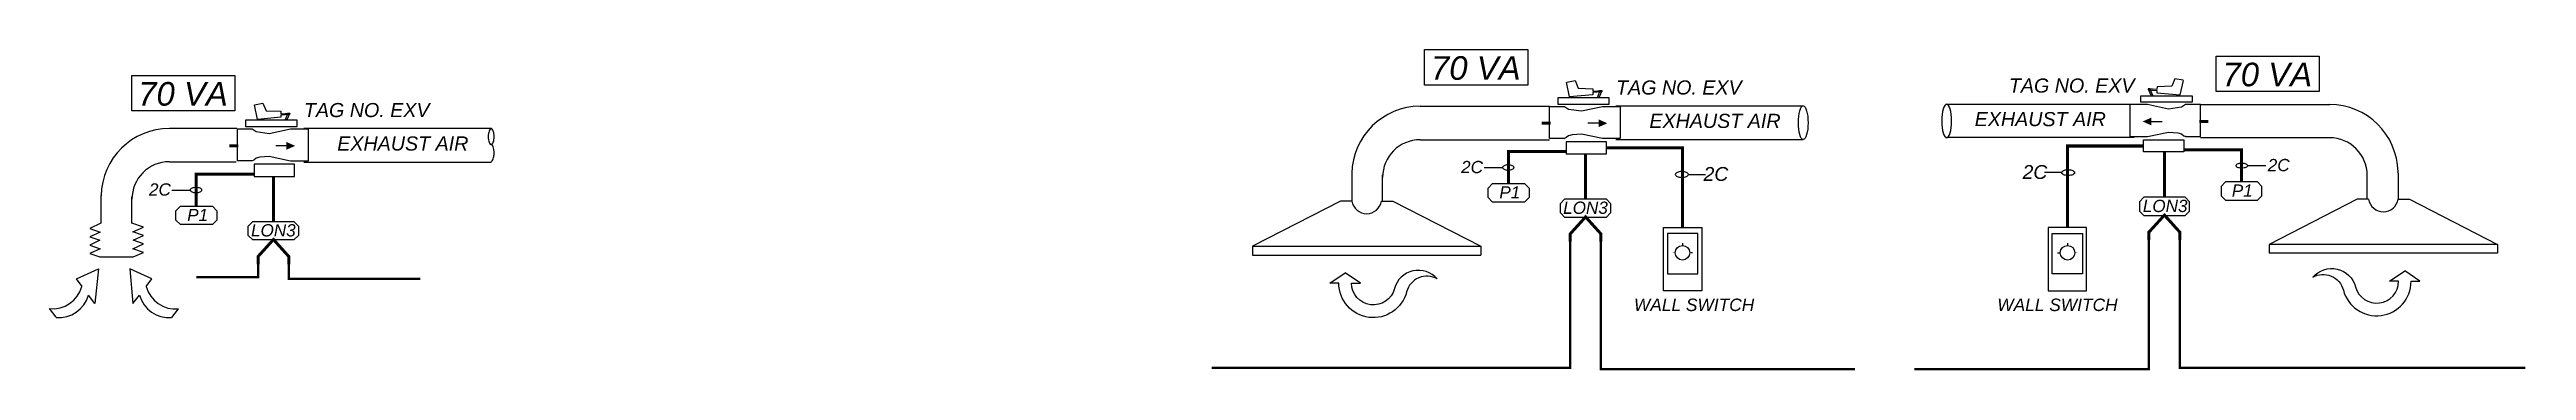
# Model space of a CAD drawing. Header units: inches. Extents: x -1342 to 5137, y -3408 to 967.
# Drawn here: x 1800 to 3337, y -33 to 166 of the extents above; entities that cross this region are included whole.
import ezdxf

# ---------------------------------------------------------------- set-up
doc = ezdxf.new("R2010")
doc.units = ezdxf.units.IN
doc.header["$LTSCALE"] = 0.1
doc.header["$MEASUREMENT"] = 0
doc.linetypes.add('3-DASH', pattern=[0.0625, 0.03125, -0.03125])
doc.layers.add('Field_Wiring', color=160, linetype='3-DASH')
doc.layers.add('Hood', color=2, linetype='Continuous')
doc.styles.get("Standard").update_dxf_attribs({"font": 'ariali.ttf'})

msp = doc.modelspace()

# ---------------------------------------------------------------- texts
at = {"layer": 'Hood', "color": 0}
for s, height, p in [('70 VA', 14.61, (2657, 147.3)), ('70 VA', 14.61, (3148, 143.3)), ('70 VA', 14.61, (1855, 131.3)), ('TAG NO. EXV', 8.734, (2771.8, 138.2)), ('TAG NO. EXV', 8.734, (3015.5, 139.4)), ('TAG NO. EXV', 8.734, (1957.8, 124.2)), (' EXHAUST AIR', 8.734, (2789.1, 117.5)), (' EXHAUST AIR', 8.734, (2990.9, 118.6)), (' EXHAUST AIR', 8.734, (1975.1, 103.5)), ('2C', 7.59, (2675.7, 89.5)), ('2C', 8.59, (2826.1, 84.7)), ('2C', 8.59, (3024, 85.9)), ('2C', 7.59, (3176.1, 90.7)), ('2C', 7.59, (1861.7, 75.6)), ('P1', 7.59, (2699.4, 73.8)), ('P1', 7.59, (3153.8, 74.9)), ('P1', 7.59, (1885.4, 59.8)), ('LON3', 7.59, (2739, 64.3)), ('LON3', 7.59, (3098.6, 65.4)), ('LON3', 7.59, (1925, 50.3)), ('WALL SWITCH', 7.694, (2782.9, 4.1)), ('WALL SWITCH', 7.694, (3008.3, 4.1))]:
    msp.add_text(s, height=height, dxfattribs=at).set_placement(p)

# ---------------------------------------------------------------- linework, layer by layer
for points in [[(2653, 166), (2717, 166), (2717, 144), (2653, 144)], [(3144, 162), (3208, 162), (3208, 140), (3144, 140)], [(1851, 150), (1915, 150), (1915, 128), (1851, 128)]]:
    msp.add_lwpolyline(points, close=True)
msp.add_ellipse((2887.9, 120.7), major_axis=(0, -10.4), ratio=0.289439)
at = {"extrusion": (0, 0, -1)}
msp.add_ellipse((2976.9, 121.8), major_axis=(0, -10.4), ratio=0.289439, dxfattribs=at)
at = {"layer": 'Field_Wiring', "color": 7}
for p, q in [((2813, 46.1), (2813, 44.7)), ((3051.9, 46.1), (3051.9, 44.7)), ((2808.5, 40.2), (2807, 40.2)), ((2819.2, 40.2), (2817.5, 40.2)), ((3045.7, 40.2), (3047.4, 40.2)), ((3056.4, 40.2), (3057.9, 40.2))]:
    msp.add_line(p, q, dxfattribs=at)
at = {"layer": 'Field_Wiring', "color": 7, "linetype": 'ByBlock'}
for centre in [(2813, 40.2), (3051.9, 40.2)]:
    msp.add_circle(centre, 4.5, dxfattribs=at)
at = {"layer": 'Hood', "color": 0, "linetype": 'Continuous'}
for p, q in [((2743, 136.8), (2741.1, 145.8)), ((2741.2, 145.9), (2746.4, 146.8)), ((2746.4, 146.8), (2748.3, 142.1)), ((2748.3, 142.1), (2757.5, 141.8)), ((2757.5, 141.8), (2757.5, 140.2)), ((2757.5, 140.2), (2762.9, 140.6)), ((2762.9, 139.8), (2757.5, 139.5)), ((2757.5, 139.5), (2757.5, 138.1)), ((2762.9, 140.6), (2762.9, 139.8)), ((3101.9, 141.8), (3101.9, 141)), ((3107.3, 141.4), (3101.9, 141.8)), ((3101.9, 141), (3107.3, 140.6)), ((3107.4, 143), (3107.3, 141.4)), ((3107.3, 140.6), (3107.3, 139.3)), ((3107.3, 139.3), (3121.8, 137.9)), ((3116.5, 143.3), (3107.4, 143)), ((3118.4, 147.9), (3116.5, 143.3)), ((3123.6, 147), (3118.4, 147.9)), ((3121.8, 137.9), (3123.8, 146.9)), ((1929, 122.8), (1927.1, 131.8)), ((1927.2, 131.9), (1932.4, 132.8)), ((1943.5, 124.2), (1929, 122.8)), ((1932.4, 132.8), (1934.3, 128.1)), ((1934.3, 128.1), (1943.5, 127.8)), ((1943.5, 127.8), (1943.5, 126.3)), ((1943.5, 126.3), (1948.9, 126.6)), ((1948.9, 125.8), (1943.5, 125.5)), ((1943.5, 125.5), (1943.5, 124.2)), ((1948.9, 126.6), (1948.9, 125.8)), ((2757.5, 138.1), (2743, 136.8))]:
    msp.add_line(p, q, dxfattribs=at)
at = {"layer": 'Hood', "color": 0}
for p, q in [((2761.8, 140.6), (2760.2, 136.5)), ((2763, 140.6), (2761.3, 136.5)), ((2761.8, 140.6), (2763, 140.6)), ((3101.9, 141.7), (3103.5, 137.7)), ((3103, 141.7), (3101.9, 141.7)), ((3103, 141.7), (3104.6, 137.7)), ((1947.8, 126.6), (1946.2, 122.5)), ((1949, 126.6), (1947.3, 122.5)), ((1947.8, 126.6), (1949, 126.6)), ((2730.6, 130.8), (2650.3, 130.8)), ((2730.6, 111), (2730.6, 130.8)), ((2730.6, 130.8), (2739.8, 130.8)), ((2739.8, 130.8), (2742.2, 129.2)), ((2742.2, 129.2), (2750.3, 128.1)), ((2750.3, 128.1), (2763.4, 130.8)), ((2763.4, 130.8), (2774.4, 130.8)), ((2888.2, 131), (2771.7, 131)), ((2774.4, 130.8), (2774.4, 110.9)), ((2976.6, 132.2), (3093.2, 132.2)), ((3101.5, 132), (3090.5, 132)), ((3090.5, 132), (3090.5, 112.1)), ((3114.6, 129.2), (3101.5, 132)), ((3122.6, 130.3), (3114.6, 129.2)), ((3125.1, 132), (3122.6, 130.3)), ((3134.3, 132), (3125.1, 132)), ((3134.3, 132), (3214.5, 132)), ((3134.3, 112.2), (3134.3, 132)), ((1916.1, 117.2), (1874.4, 117.2)), ((1916.6, 97.1), (1916.6, 116.9)), ((1916.6, 116.9), (1925.8, 116.9)), ((1925.8, 116.9), (1928.2, 115.2)), ((1928.2, 115.2), (1936.3, 114.1)), ((1936.3, 114.1), (1949.4, 116.9)), ((1949.4, 116.9), (1960.4, 116.9)), ((2074.2, 117.1), (1957.7, 117.1)), ((1960.4, 116.9), (1960.4, 97)), ((2650.3, 110.1), (2730.6, 110.1)), ((2739.8, 111), (2730.6, 111)), ((2740.8, 111.5), (2739.6, 111)), ((2739.6, 111), (2739.8, 111)), ((2742.2, 112.7), (2740.8, 111.5)), ((2765.9, 108.9), (2740.9, 108.9)), ((2740.9, 108.9), (2740.9, 101.4)), ((2744.5, 113.3), (2742.2, 112.7)), ((2750.3, 113.7), (2744.5, 113.3)), ((2763.4, 110.9), (2750.3, 113.7)), ((2750.3, 113.7), (2750.3, 113.7)), ((2750.3, 113.7), (2750.3, 113.7)), ((2762.4, 120.4), (2754.3, 120.4)), ((2774.4, 110.9), (2763.4, 110.9)), ((2763.4, 110.9), (2763.4, 110.9)), ((2763.4, 110.9), (2763.4, 110.9)), ((2763.4, 110.9), (2763.4, 110.9)), ((2763.4, 110.9), (2763.4, 110.9)), ((2765.9, 101.4), (2765.9, 108.9)), ((2771.7, 110.3), (2887.9, 110.3)), ((3093.2, 111.5), (2976.9, 111.5)), ((3090.5, 112.1), (3101.5, 112.1)), ((3099, 110.1), (3124, 110.1)), ((3099, 102.6), (3099, 110.1)), ((3101.5, 112.1), (3114.6, 114.9)), ((3101.5, 112.1), (3101.5, 112.1)), ((3101.5, 112.1), (3101.5, 112.1)), ((3101.5, 112.1), (3101.5, 112.1)), ((3101.5, 112.1), (3101.5, 112.1)), ((3102.4, 121.5), (3110.6, 121.5)), ((3114.6, 114.9), (3114.6, 114.9)), ((3114.6, 114.9), (3114.6, 114.9)), ((3114.6, 114.9), (3120.4, 114.4)), ((3120.4, 114.4), (3122.6, 113.8)), ((3122.6, 113.8), (3124.1, 112.6)), ((3124, 110.1), (3124, 102.6)), ((3124.1, 112.6), (3125.2, 112.2)), ((3125.2, 112.2), (3125.1, 112.2)), ((3125.1, 112.2), (3134.3, 112.2)), ((3214.5, 111.3), (3134.3, 111.3)), ((1874.4, 96.5), (1915.8, 96.5)), ((1925.8, 97.1), (1916.6, 97.1)), ((1926.8, 97.5), (1925.6, 97.1)), ((1925.6, 97.1), (1925.8, 97.1)), ((1928.2, 98.7), (1926.8, 97.5)), ((1951.9, 95), (1926.9, 95)), ((1926.9, 95), (1926.9, 87.5)), ((1930.5, 99.3), (1928.2, 98.7)), ((1936.3, 99.8), (1930.5, 99.3)), ((1949.4, 97), (1936.3, 99.8)), ((1936.3, 99.8), (1936.3, 99.8)), ((1936.3, 99.8), (1936.3, 99.8)), ((1948.4, 106.4), (1940.3, 106.4)), ((1960.4, 97), (1949.4, 97)), ((1949.4, 97), (1949.4, 97)), ((1949.4, 97), (1949.4, 97)), ((1949.4, 97), (1949.4, 97)), ((1949.4, 97), (1949.4, 97)), ((1951.9, 87.5), (1951.9, 95)), ((1957.7, 96.3), (2073.9, 96.3)), ((2689.9, 93), (2701.3, 93)), ((2740.9, 101.4), (2765.9, 101.4)), ((3124, 102.6), (3099, 102.6)), ((3175, 94.1), (3163.6, 94.1)), ((1875.9, 79), (1887.3, 79)), ((1926.9, 87.5), (1951.9, 87.5)), ((2607.9, 88.3), (2607.9, 72.1)), ((2627, 72.1), (2627, 88.4)), ((2692.4, 80.2), (2695.2, 83)), ((2692.4, 74.4), (2692.4, 80.2)), ((2695.2, 83), (2715, 83)), ((2715, 83), (2717.8, 80.2)), ((2717.8, 80.2), (2717.8, 74.4)), ((2816.7, 88.7), (2827.3, 88.6)), ((3048.2, 89.8), (3037.5, 89.8)), ((3149.9, 84.1), (3147.1, 81.3)), ((3147.1, 81.3), (3147.1, 75.5)), ((3169.7, 84.1), (3149.9, 84.1)), ((3172.5, 81.3), (3169.7, 84.1)), ((3172.5, 75.5), (3172.5, 81.3)), ((3237.8, 73.3), (3237.8, 89.6)), ((3256.9, 89.4), (3256.9, 73.3)), ((1831.9, 74.6), (1831.9, 58.5)), ((1851.1, 58.5), (1851.1, 74.8)), ((1878.4, 66.2), (1881.2, 69)), ((1878.4, 60.4), (1878.4, 66.2)), ((1881.2, 69), (1901, 69)), ((1901, 69), (1903.8, 66.2)), ((1903.8, 66.2), (1903.8, 60.4)), ((2695.2, 71.6), (2692.4, 74.4)), ((2715, 71.6), (2695.2, 71.6)), ((2717.8, 74.4), (2715, 71.6)), ((2737.3, 70.7), (2740.1, 73.5)), ((2737.3, 64.9), (2737.3, 70.7)), ((2740.1, 62.1), (2737.3, 64.9)), ((2740.1, 73.5), (2765.6, 73.5)), ((2765.6, 62.1), (2740.1, 62.1)), ((2765.6, 73.5), (2768.4, 70.7)), ((2768.4, 64.9), (2765.6, 62.1)), ((2768.4, 70.7), (2768.4, 64.9)), ((3099.3, 74.6), (3096.5, 71.8)), ((3096.5, 71.8), (3096.5, 66)), ((3096.5, 66), (3099.3, 63.3)), ((3124.8, 74.6), (3099.3, 74.6)), ((3099.3, 63.3), (3124.8, 63.3)), ((3127.6, 71.8), (3124.8, 74.6)), ((3124.8, 63.3), (3127.6, 66)), ((3127.6, 66), (3127.6, 71.8)), ((3147.1, 75.5), (3149.9, 72.7)), ((3149.9, 72.7), (3169.7, 72.7)), ((3169.7, 72.7), (3172.5, 75.5)), ((1831.9, 58.5), (1824.9, 55.3)), ((1824.9, 55.3), (1831.5, 53)), ((1831.5, 53), (1824.9, 50.1)), ((1824.9, 50.1), (1831.2, 47.9)), ((1831.3, 47.9), (1824.9, 45)), ((1858.3, 56), (1851.1, 58.5)), ((1851.6, 53.1), (1858.3, 56)), ((1858.3, 50.8), (1851.6, 53.1)), ((1851.9, 47.9), (1858.3, 50.8)), ((1858.3, 45.7), (1851.9, 47.9)), ((1881.2, 57.6), (1878.4, 60.4)), ((1901, 57.6), (1881.2, 57.6)), ((1903.8, 60.4), (1901, 57.6)), ((1923.3, 56.7), (1926.1, 59.5)), ((1923.3, 50.9), (1923.3, 56.7)), ((1926.1, 48.1), (1923.3, 50.9)), ((1926.1, 59.5), (1951.6, 59.5)), ((1951.6, 48.1), (1926.1, 48.1)), ((1951.6, 59.5), (1954.4, 56.7)), ((1954.4, 50.9), (1951.6, 48.1)), ((1954.4, 56.7), (1954.4, 50.9)), ((2801.2, 16.7), (2801.2, 55.9)), ((2801.2, 55.9), (2825, 55.9)), ((2803.7, 52.1), (2803.7, 27.1)), ((2822.5, 52.1), (2803.7, 52.1)), ((2822.5, 27.1), (2822.5, 52.1)), ((2825, 55.9), (2825, 16.7)), ((3039.9, 55.9), (3039.9, 16.7)), ((3063.7, 55.9), (3039.9, 55.9)), ((3042.4, 27.1), (3042.4, 52.1)), ((3042.4, 52.1), (3061.2, 52.1)), ((3061.2, 52.1), (3061.2, 27.1)), ((3063.7, 16.7), (3063.7, 55.9)), ((1824.9, 45), (1831.5, 42.7)), ((1831.5, 42.7), (1824.9, 39.8)), ((1824.9, 39.8), (1831.2, 37.6)), ((1831.2, 37.6), (1851.9, 37.6)), ((1851.6, 42.7), (1858.3, 45.7)), ((1858.3, 40.4), (1851.6, 42.7)), ((1851.9, 37.6), (1858.3, 40.4)), ((2546.2, 44.2), (2688, 44.2)), ((2546.2, 38.7), (2688, 38.7)), ((3318.6, 45.4), (3176.9, 45.4)), ((3318.6, 39.9), (3176.9, 39.9)), ((1816.7, 24.1), (1830.4, 30.2)), ((1820.2, 19.4), (1816.7, 24.1)), ((1830.4, 30.2), (1828.2, 8.7)), ((1849.8, 30.3), (1851.7, 8.7)), ((1863.5, 24), (1849.8, 30.3)), ((1859.9, 19.4), (1863.5, 24)), ((2594.3, 21.4), (2603.8, 27.7)), ((2599.8, 21.4), (2594.3, 21.4)), ((2613.2, 21.4), (2603.8, 27.7)), ((2607.7, 21.4), (2613.2, 21.4)), ((2825, 16.7), (2801.2, 16.7)), ((2803.7, 27.1), (2822.5, 27.1)), ((3039.9, 16.7), (3063.7, 16.7)), ((3061.2, 27.1), (3042.4, 27.1)), ((3251.6, 22.5), (3261.1, 28.9)), ((3257.2, 22.5), (3251.6, 22.5)), ((3270.5, 22.5), (3261.1, 28.9)), ((3265, 22.5), (3270.5, 22.5)), ((1804.1, 0.3), (1800, 5.7)), ((1828.2, 8.7), (1824.1, 13.9)), ((1851.7, 8.7), (1855.9, 13.9)), ((1875.8, 0.1), (1879.9, 5.4))]:
    msp.add_line(p, q, dxfattribs=at)
for points in [[(2767.6, 136.2), (2735.6, 136.2), (2735.6, 132.2), (2767.6, 132.2)], [(3097.3, 137.4), (3129.2, 137.4), (3129.2, 133.4), (3097.3, 133.4)], [(1953.6, 122.3), (1921.6, 122.3), (1921.6, 118.3), (1953.6, 118.3)]]:
    msp.add_lwpolyline(points, close=True, dxfattribs=at)
for points, format in [([(3098.5, 121.5, 0, 4.78, 0), (3103.8, 121.5, 4.78, 4.78, 0)], "xyseb"), ([(1952.4, 106.4, 0, 4.78, 0), (1947, 106.4, 4.78, 4.78, 0)], "xyseb"), ([(2766.4, 120.4, 0, 4.78, 0), (2761, 120.4, 4.78, 4.78, 0)], "xyseb"), ([(2073.9, 96.3, 0.135235), (2074.5, 97.2, 0.09269), (2075.2, 98.4, 0.049366), (2075.6, 99.9, 0.036976), (2075.8, 102, 0.036976), (2075.6, 104.1, 0.049366), (2075.2, 105.7, 0.09269), (2074.5, 106.9, 0.217316), (2073.9, 107.2, 0.205987)], "xyb"), ([(2660.9, 24, 0.492611), (2641.9, 16, -0.879477), (2599.8, 21.4, -2.238656)], "xyb"), ([(2660.9, 24, 0.59764), (2634.3, 18, -0.879477), (2607.7, 21.4, -0.955288)], "xyb"), ([(3204, 25.1, -0.59764), (3230.6, 19.1, 0.879477), (3257.2, 22.5, 0.955288)], "xyb"), ([(3204, 25.1, -0.492611), (3223, 17.1, 0.879477), (3265, 22.5, 2.238656)], "xyb")]:
    msp.add_lwpolyline(points, format=format, dxfattribs=at)
for points in [[(2074, 117.1, 0.208555), (2073.4, 116.8, 0.085238), (2072.7, 115.5, 0.052345), (2072.3, 114, 0.039517), (2072.1, 112.1, 0.039517), (2072.3, 110.1, 0.052345), (2072.7, 108.6, 0.095587), (2073.4, 107.4, 0.208555), (2074, 107.2, 0.208555), (2074.6, 107.4, 0.095587), (2075.3, 108.6, 0.052345), (2075.7, 110.1, 0.039517), (2075.9, 112.1, 0.039517), (2075.7, 114, 0.052345), (2075.3, 115.5, 0.087535), (2074.6, 116.8, 0.208555)], [(2708.5, 93, 0.189716), (2708.3, 93.5, 0.100949), (2707.4, 94.1, 0.059135), (2706.4, 94.5, 0.045568), (2704.9, 94.6, 0.045568), (2703.4, 94.5, 0.059135), (2702.4, 94.1, 0.100949), (2701.5, 93.5, 0.189716), (2701.3, 93, 0.189716), (2701.5, 92.5, 0.100949), (2702.4, 91.9, 0.059135), (2703.4, 91.5, 0.045568), (2704.9, 91.4, 0.045568), (2706.4, 91.5, 0.059135), (2707.4, 91.9, 0.100949), (2708.3, 92.5, 0.189716)], [(3156.4, 94.2, -0.189716), (3156.6, 94.7, -0.100949), (3157.4, 95.3, -0.059135), (3158.5, 95.6, -0.045568), (3159.9, 95.7, -0.045568), (3161.4, 95.6, -0.059135), (3162.5, 95.3, -0.100949), (3163.3, 94.7, -0.189716), (3163.5, 94.2, -0.189716), (3163.3, 93.6, -0.100949), (3162.5, 93, -0.059135), (3161.4, 92.7, -0.045568), (3159.9, 92.6, -0.045568), (3158.5, 92.7, -0.059135), (3157.4, 93, -0.100949), (3156.6, 93.6, -0.189716)], [(1894.5, 79, 0.189716), (1894.3, 79.6, 0.100949), (1893.4, 80.2, 0.059135), (1892.4, 80.5, 0.045568), (1890.9, 80.6, 0.045568), (1889.4, 80.5, 0.059135), (1888.4, 80.2, 0.100949), (1887.5, 79.6, 0.189716), (1887.3, 79, 0.189716), (1887.5, 78.5, 0.100949), (1888.4, 77.9, 0.059135), (1889.4, 77.6, 0.045568), (1890.9, 77.4, 0.045568), (1892.4, 77.6, 0.059135), (1893.4, 77.9, 0.100949), (1894.3, 78.5, 0.189716)], [(2816.7, 88.7, 0.189716), (2816.4, 89.3, 0.100949), (2815.5, 89.9, 0.059135), (2814.3, 90.3, 0.045568), (2812.6, 90.5, 0.045568), (2811, 90.3, 0.059135), (2809.7, 89.9, 0.100949), (2808.8, 89.3, 0.189716), (2808.5, 88.7, 0.189716), (2808.8, 88.1, 0.100949), (2809.7, 87.4, 0.059135), (2811, 87, 0.045568), (2812.6, 86.9, 0.045568), (2814.3, 87, 0.059135), (2815.5, 87.4, 0.100949), (2816.4, 88.1, 0.189716)], [(3048.2, 89.8, -0.189716), (3048.4, 90.4, -0.100949), (3049.4, 91.1, -0.059135), (3050.6, 91.5, -0.045568), (3052.2, 91.6, -0.045568), (3053.9, 91.5, -0.059135), (3055.1, 91.1, -0.100949), (3056.1, 90.4, -0.189716), (3056.3, 89.8, -0.189716), (3056.1, 89.2, -0.100949), (3055.1, 88.5, -0.059135), (3053.9, 88.2, -0.045568), (3052.2, 88, -0.045568), (3050.6, 88.2, -0.059135), (3049.4, 88.5, -0.100949), (3048.4, 89.2, -0.189716)]]:
    msp.add_lwpolyline(points, format="xyb", close=True, dxfattribs=at)
for points, const_width in [([(2731.2, 120.4), (2725.6, 120.4)], 1.86), ([(3133.6, 121.5), (3139.2, 121.5)], 1.86), ([(1917.2, 106.4), (1911.6, 106.4)], 1.86), ([(2743.4, 47), (2743.4, -31.1), (2521, -31.1), (2521, -31.1)], 1.44), ([(2920.1, -31.9), (2920.1, -31.9), (2762.4, -31.9), (2762.4, 47)], 1.44), ([(2956.8, -31.9), (2956.8, -31.9), (3102.4, -31.9), (3102.4, 48.2)], 1.44), ([(3121.5, 48.2), (3121.5, -31.1), (3335.9, -31.1), (3335.9, -31.1)], 1.44), ([(1929.4, 33.1), (1929.4, 25), (1891, 25), (1891, 25)], 1.44), ([(2030.1, 24.1), (2030.1, 24.1), (1948.4, 24.1), (1948.4, 33.1)], 1.44)]:
    msp.add_lwpolyline(points, dxfattribs=dict(at, const_width=const_width))
at = {"layer": 'Hood', "color": 0, "linetype": 'Continuous'}
for points, const_width in [([(2740.9, 102.9), (2705, 102.9), (2705, 83)], 1.86), ([(2752.9, 73.7), (2752.9, 101.3)], 1.86), ([(2813.1, 55.9), (2813.1, 55.9), (2813.1, 105.2), (2765.9, 105.2)], 1.89), ([(3051.8, 55.9), (3051.8, 55.9), (3051.8, 106.3), (3099, 106.3)], 1.89), ([(3112, 74.9), (3112, 102.5)], 1.86), ([(3124, 104), (3159.8, 104), (3159.8, 84.1)], 1.86), ([(1926.9, 88.9), (1891, 88.9), (1891, 69)], 1.86), ([(1938.9, 59.8), (1938.9, 87.3)], 1.86), ([(2743.4, 47), (2743.4, 51.9), (2752.9, 62.4), (2762.4, 51.9), (2762.4, 47)], 1.86), ([(3121.5, 48.2), (3121.5, 53), (3112, 63.5), (3102.4, 53), (3102.4, 48.2)], 1.86), ([(1929.4, 33.1), (1929.4, 37.9), (1938.9, 48.4), (1948.4, 37.9), (1948.4, 33.1)], 1.86)]:
    msp.add_lwpolyline(points, dxfattribs=dict(at, const_width=const_width))
at = {"layer": 'Hood', "color": 0}
for points in [[(2607.9, 72.1), (2600.8, 72.1), (2546.2, 44.2), (2546.2, 38.7)], [(2626.2, 72.1), (2633.4, 72.1), (2688, 44.2), (2688, 38.7)], [(3238.6, 73.3), (3231.5, 73.3), (3176.9, 45.4), (3176.9, 39.9)], [(3256.9, 73.3), (3264.1, 73.3), (3318.6, 45.4), (3318.6, 39.9)]]:
    msp.add_lwpolyline(points, dxfattribs=at)
for centre, radius, start, end in [((2650.3, 88.5), 42.4, 90, 178.9888), ((3214.5, 89.6), 42.4, 1.0112, 90), ((1874.4, 74.8), 42.4, 90, 178.9888), ((2650.3, 86.9), 23.3, 90, 180), ((3214.5, 88.1), 23.3, 0, 90), ((1874.4, 73.3), 23.3, 90, 180), ((2677.2, 85.1), 69.4, 176.6002, 177.3908), ((3187.6, 86.3), 69.4, 2.6092, 3.3998), ((1901.2, 71.5), 69.4, 176.6002, 177.3908), ((2617.1, 73.7), 9.3, 189.7842, 350.2158), ((3247.8, 74.9), 9.3, 189.7842, 350.2158), ((1801.9, 24.3), 18.8, 264.0474, 344.3641), ((1878.2, 24.1), 18.8, 195.0105, 275.3272), ((1806, 18.9), 18.8, 264.0474, 344.3641), ((1874, 18.8), 18.8, 195.0105, 275.3272)]:
    msp.add_arc(centre, radius, start, end, dxfattribs=at)

msp.set_redraw_order([(e.dxf.handle, doc.entitydb.next_handle()) for e in msp.query("TEXT MTEXT ATTDEF DIMENSION ARC_DIMENSION")])  # texts and dimensions are drawn at this point

doc.saveas('drawing.dxf')
